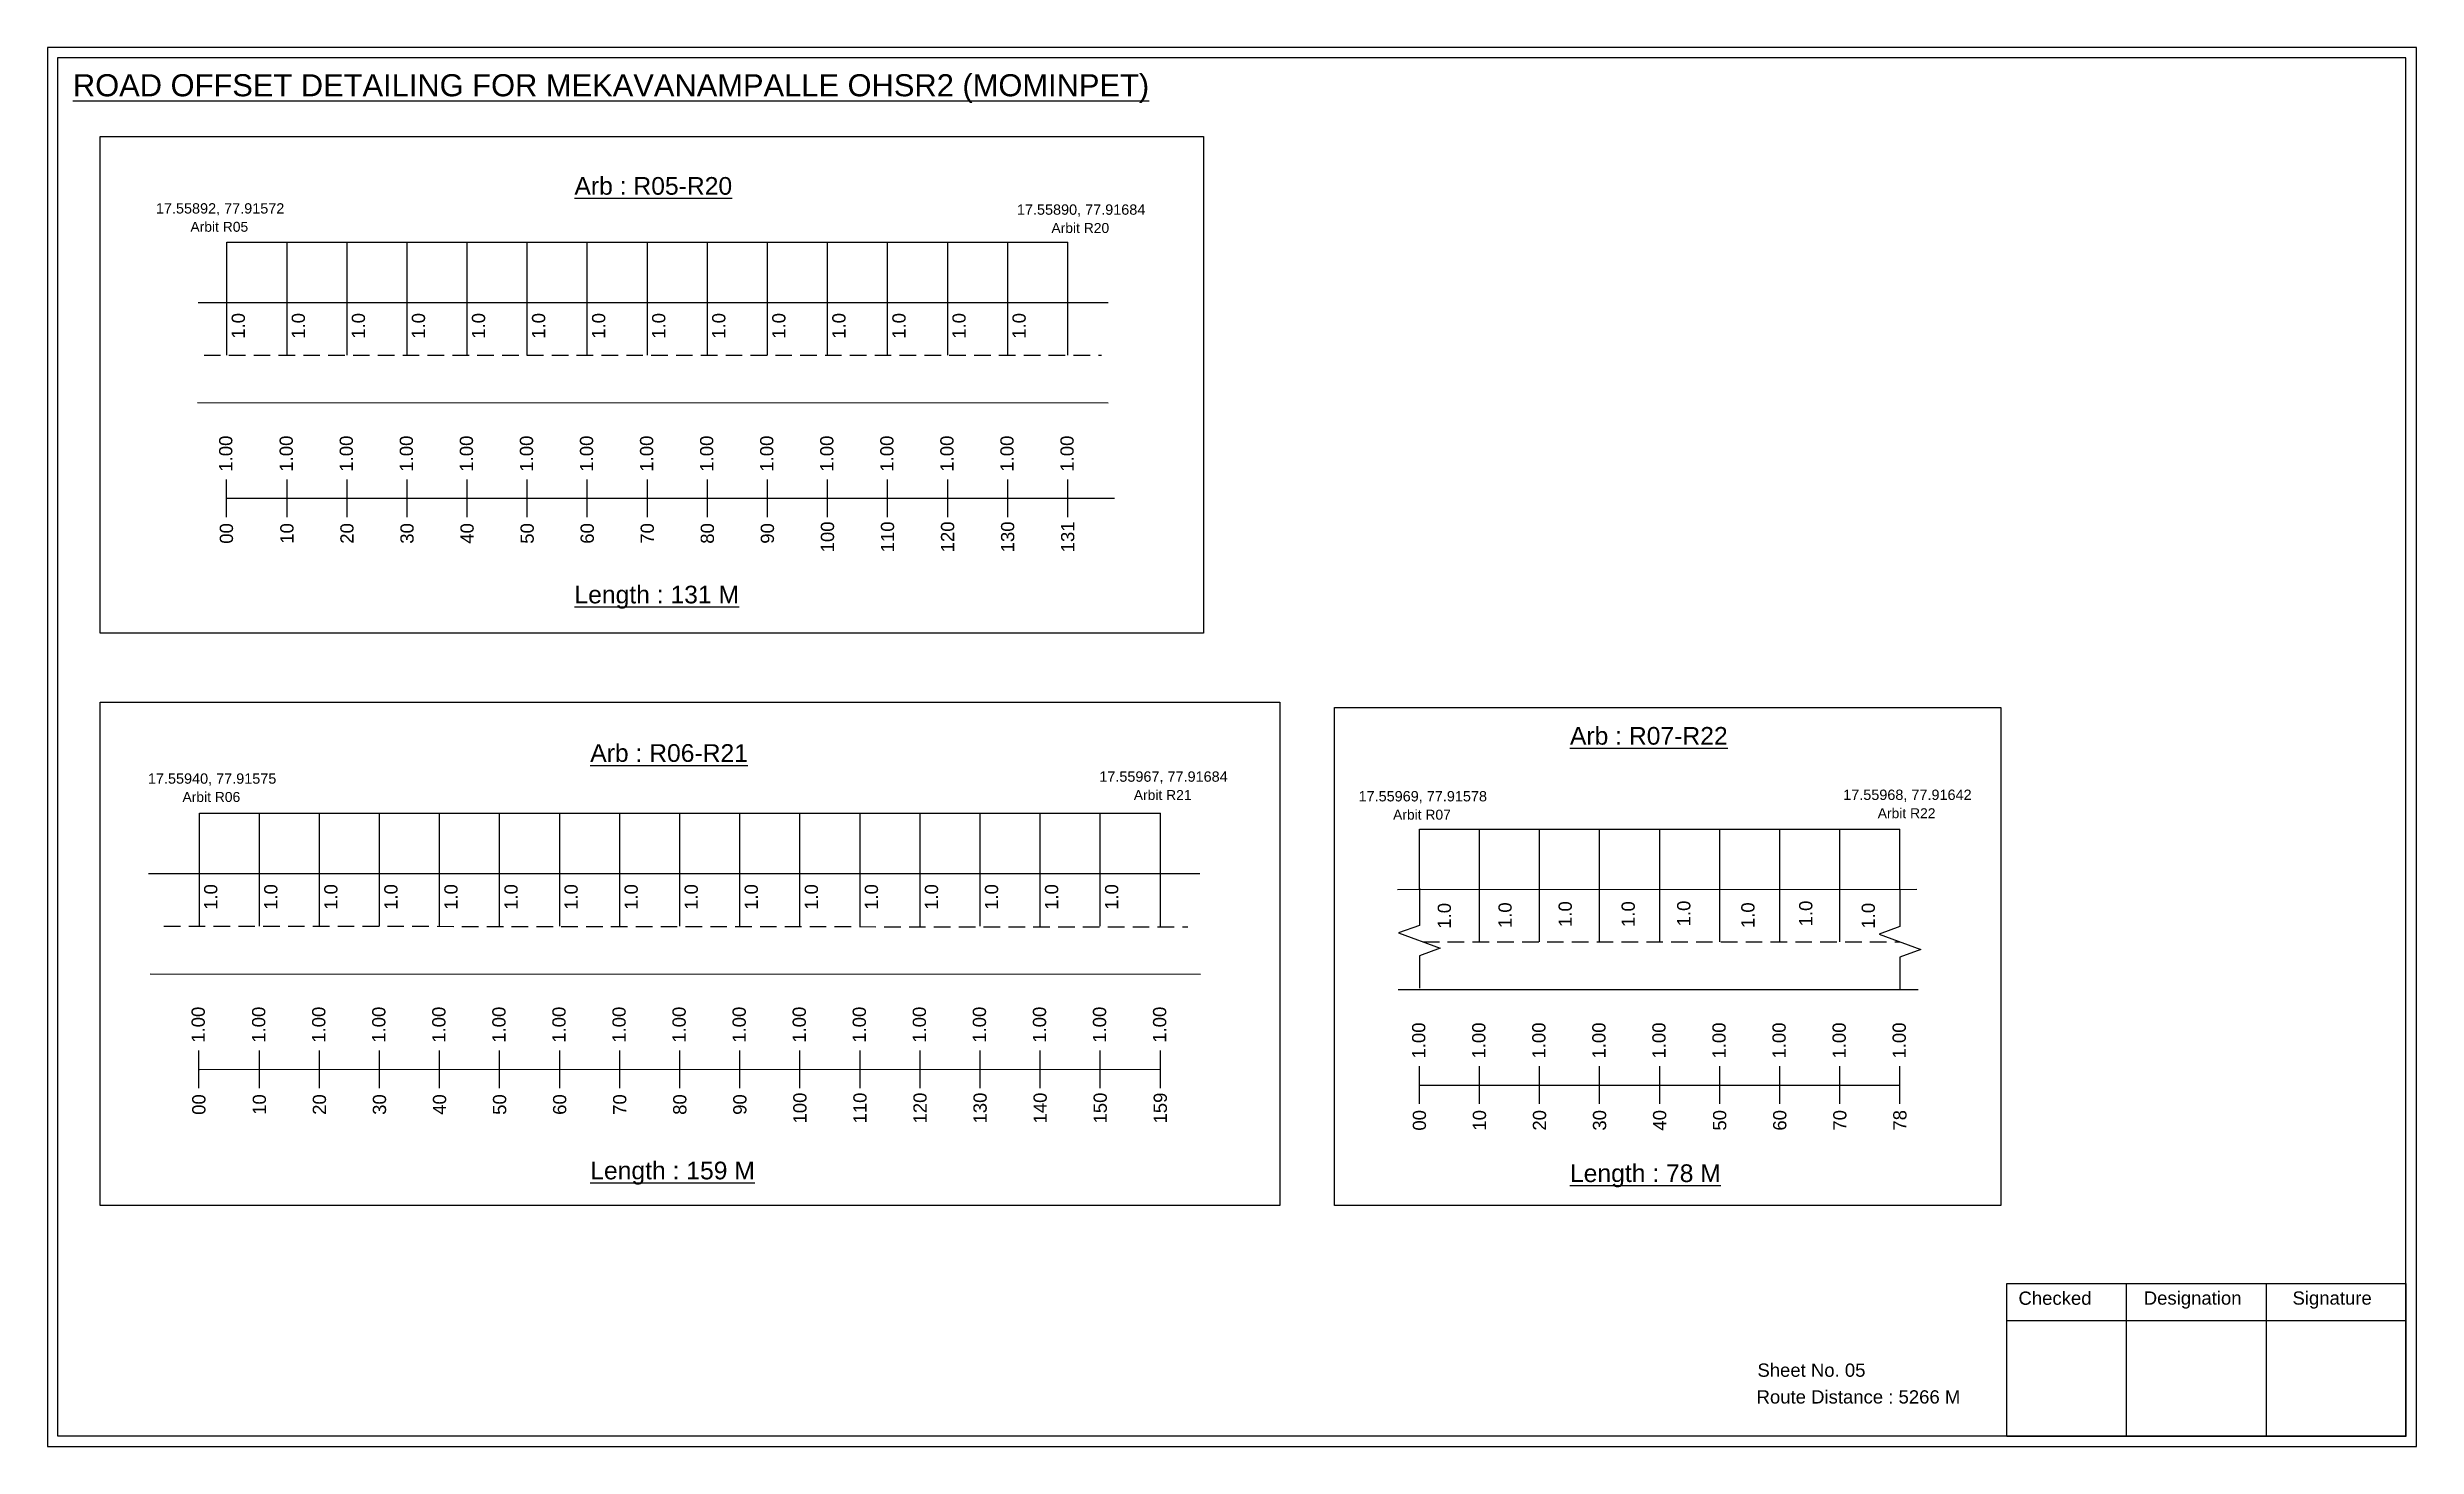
# Model space of a CAD drawing. Header units: inches. Extents: x 583 to 8862, y 412 to 2484.
# Drawn here: x 6993 to 7530, y 1262 to 1578 of the extents above; entities that cross this region are included whole.
import ezdxf

# ---------------------------------------------------------------- set-up
doc = ezdxf.new("R2010")
doc.units = ezdxf.units.IN
doc.header["$MEASUREMENT"] = 0
doc.linetypes.add('DASHED2', pattern=[0.375, 0.25, -0.125])
doc.layers.add('PDF_Geometry', color=7, linetype='Continuous')
doc.layers.add('PDF_Text', color=5, linetype='Continuous')
doc.styles.add('PDF Arial', font='arial.ttf')
doc.styles.get("Standard").update_dxf_attribs({"font": 'arial.ttf'})

msp = doc.modelspace()

# ---------------------------------------------------------------- texts
at = {"color": 242, "true_color": 0xcd2027}
for s, height, p in [('%%UROAD OFFSET DETAILING FOR MEKAVANAMPALLE OHSR2 (MOMINPET)', 5, (6999.14, 1567.31)), ('%%UArb : R05-R20', 4, (7112.7, 1545.03)), ('%%ULength : 131 M', 4, (7112.7, 1452.53)), ('%%UArb : R07-R22', 4, (7338.12, 1420.55)), ('%%UArb : R06-R21', 4, (7116.28, 1416.66)), ('%%ULength : 159 M', 4, (7116.28, 1322.16)), ('%%ULength : 78 M', 4, (7338.12, 1321.55))]:
    msp.add_text(s, height=height, dxfattribs=at).set_placement(p)
at = {"color": 5}
for s, height, p in [('17.55892, 77.91572', 2.34, (7017.93, 1540.77)), ('17.55890, 77.91684', 2.34, (7212.89, 1540.5)), ('Arbit R05', 2.246, (7025.75, 1536.65)), ('Arbit R20', 2.246, (7220.71, 1536.38)), ('17.55940, 77.91575', 2.34, (7016.12, 1411.71)), ('17.55967, 77.91684', 2.34, (7231.54, 1412.16)), ('Arbit R06', 2.246, (7023.95, 1407.59)), ('Arbit R21', 2.246, (7239.36, 1408.03)), ('17.55969, 77.91578', 2.34, (7290.25, 1407.71)), ('Arbit R07', 2.246, (7298.07, 1403.58)), ('17.55968, 77.91642', 2.34, (7399.99, 1408.04)), ('Arbit R22', 2.246, (7407.81, 1403.91))]:
    msp.add_text(s, height=height, dxfattribs=at).set_placement(p)
for p in [(7038.08, 1512.43), (7051.68, 1512.43), (7065.28, 1512.43), (7078.88, 1512.43), (7092.48, 1512.43), (7106.08, 1512.43), (7119.68, 1512.43), (7133.28, 1512.43), (7146.88, 1512.43), (7160.48, 1512.43), (7174.08, 1512.43), (7187.68, 1512.43), (7201.28, 1512.43), (7214.88, 1512.43), (7031.84, 1383.16), (7045.44, 1383.16), (7059.04, 1383.16), (7072.64, 1383.16), (7086.24, 1383.16), (7099.84, 1383.16), (7113.44, 1383.16), (7127.04, 1383.16), (7140.64, 1383.16), (7154.24, 1383.16), (7167.84, 1383.16), (7181.44, 1383.16), (7195.04, 1383.16), (7208.64, 1383.16), (7222.24, 1383.16), (7235.84, 1383.16), (7311.17, 1378.9), (7324.92, 1379.03), (7338.54, 1379.29), (7352.8, 1379.29), (7365.39, 1379.42), (7379.91, 1379.03), (7393.01, 1379.42), (7407.17, 1378.92)]:
    msp.add_text('1.0', height=3, rotation=90).set_placement(p)
at = {"color": 217, "true_color": 0x93278f}
for s, p in [('1.00', (7035.24, 1482.35)), ('1.00', (7048.94, 1482.35)), ('1.00', (7062.54, 1482.35)), ('1.00', (7076.14, 1482.35)), ('1.00', (7089.74, 1482.35)), ('1.00', (7103.34, 1482.35)), ('1.00', (7116.94, 1482.35)), ('1.00', (7130.54, 1482.35)), ('1.00', (7144.14, 1482.35)), ('1.00', (7157.74, 1482.35)), ('1.00', (7171.34, 1482.35)), ('1.00', (7184.94, 1482.35)), ('1.00', (7198.54, 1482.35)), ('1.00', (7212.14, 1482.35)), ('1.00', (7225.74, 1482.35)), ('00', (7035.39, 1466.03)), ('10', (7049.09, 1466.03)), ('20', (7062.69, 1466.03)), ('30', (7076.29, 1466.03)), ('40', (7089.89, 1466.03)), ('50', (7103.49, 1466.03)), ('60', (7117.09, 1466.03)), ('70', (7130.69, 1466.03)), ('80', (7144.29, 1466.03)), ('90', (7157.89, 1466.03)), ('100', (7171.49, 1464.08)), ('110', (7185.09, 1464.08)), ('120', (7198.69, 1464.08)), ('130', (7212.29, 1464.08)), ('131', (7225.89, 1464.08)), ('1.00', (7029, 1353.08)), ('1.00', (7042.7, 1353.08)), ('1.00', (7056.3, 1353.08)), ('1.00', (7069.9, 1353.08)), ('1.00', (7083.5, 1353.08)), ('1.00', (7097.1, 1353.08)), ('1.00', (7110.7, 1353.08)), ('1.00', (7124.3, 1353.08)), ('1.00', (7137.9, 1353.08)), ('1.00', (7151.5, 1353.08)), ('1.00', (7165.1, 1353.08)), ('1.00', (7178.7, 1353.08)), ('1.00', (7192.3, 1353.08)), ('1.00', (7205.9, 1353.08)), ('1.00', (7219.5, 1353.08)), ('1.00', (7233.1, 1353.08)), ('1.00', (7246.7, 1353.08)), ('1.00', (7305.37, 1349.51)), ('1.00', (7318.97, 1349.51)), ('1.00', (7332.57, 1349.51)), ('1.00', (7346.17, 1349.51)), ('1.00', (7359.77, 1349.51)), ('1.00', (7373.37, 1349.51)), ('1.00', (7386.97, 1349.51)), ('1.00', (7400.57, 1349.51)), ('1.00', (7414.17, 1349.51)), ('00', (7029.15, 1336.76)), ('10', (7042.85, 1336.76)), ('20', (7056.45, 1336.76)), ('30', (7070.05, 1336.76)), ('40', (7083.65, 1336.76)), ('50', (7097.25, 1336.76)), ('60', (7110.85, 1336.76)), ('70', (7124.45, 1336.76)), ('80', (7138.05, 1336.76)), ('90', (7151.65, 1336.76)), ('100', (7165.25, 1334.8)), ('110', (7178.85, 1334.8)), ('120', (7192.45, 1334.8)), ('130', (7206.05, 1334.8)), ('140', (7219.65, 1334.8)), ('150', (7233.25, 1334.8)), ('159', (7246.85, 1334.8)), ('00', (7305.52, 1333.19)), ('10', (7319.12, 1333.19)), ('20', (7332.72, 1333.19)), ('30', (7346.32, 1333.19)), ('40', (7359.92, 1333.19)), ('50', (7373.52, 1333.19)), ('60', (7387.12, 1333.19)), ('70', (7400.72, 1333.19)), ('78', (7414.32, 1333.19))]:
    msp.add_text(s, height=3, rotation=90, dxfattribs=at).set_placement(p)
for s, p in [('Sheet No. 05', (7380.57, 1277.47)), ('Route Distance : 5266 M', (7380.38, 1271.42))]:
    msp.add_text(s, height=3).set_placement(p)
at = {"layer": 'PDF_Text', "color": 7, "attachment_point": 7, "style": 'PDF Arial'}
for s, insert, char_height in [('Checked', (7439.68, 1293.72), 3.001), ('Designation', (7468.05, 1292.89), 3.0006), ('Signature', (7501.73, 1292.89), 3.001)]:
    msp.add_mtext(s, dxfattribs=dict(at, insert=insert, char_height=char_height))

# ---------------------------------------------------------------- linework, layer by layer
at = {"color": 5}
for p, q in [((7034.02, 1534.29), (7224.42, 1534.29)), ((7027.77, 1405.02), (7245.37, 1405.02)), ((7304.04, 1401.45), (7412.84, 1401.45))]:
    msp.add_line(p, q, dxfattribs=at)
for p, q in [((7034.02, 1508.68), (7034.02, 1534.29)), ((7047.62, 1508.75), (7047.62, 1534.29)), ((7061.22, 1508.75), (7061.22, 1534.29)), ((7074.82, 1508.75), (7074.82, 1534.29)), ((7088.42, 1508.75), (7088.42, 1534.29)), ((7102.02, 1508.75), (7102.02, 1534.29)), ((7115.62, 1508.75), (7115.62, 1534.29)), ((7129.22, 1508.75), (7129.22, 1534.29)), ((7142.82, 1508.75), (7142.82, 1534.29)), ((7156.42, 1508.75), (7156.42, 1534.29)), ((7170.02, 1508.75), (7170.02, 1534.29)), ((7183.62, 1508.75), (7183.62, 1534.29)), ((7197.22, 1508.75), (7197.22, 1534.29)), ((7210.82, 1508.75), (7210.82, 1534.29)), ((7224.42, 1508.75), (7224.42, 1534.29)), ((7027.48, 1520.63), (7233.58, 1520.64)), ((7027.38, 1498.02), (7233.54, 1497.92)), ((7027.77, 1379.48), (7027.77, 1405.02)), ((7041.37, 1379.48), (7041.37, 1405.02)), ((7054.97, 1379.48), (7054.97, 1405.02)), ((7068.57, 1379.48), (7068.57, 1405.02)), ((7082.17, 1379.48), (7082.17, 1405.02)), ((7095.77, 1379.48), (7095.77, 1405.02)), ((7109.37, 1379.48), (7109.37, 1405.02)), ((7122.97, 1379.48), (7122.97, 1405.02)), ((7136.57, 1379.48), (7136.57, 1405.02)), ((7150.17, 1379.48), (7150.17, 1405.02)), ((7163.77, 1379.48), (7163.77, 1405.02)), ((7177.37, 1379.48), (7177.37, 1405.02)), ((7190.97, 1379.48), (7190.97, 1405.02)), ((7204.57, 1379.48), (7204.57, 1405.02)), ((7218.17, 1379.48), (7218.17, 1405.02)), ((7231.77, 1379.48), (7231.77, 1405.02)), ((7245.37, 1379.48), (7245.37, 1405.02)), ((7304.04, 1387.81), (7304.04, 1401.45)), ((7317.64, 1375.92), (7317.64, 1401.45)), ((7331.24, 1375.92), (7331.24, 1401.45)), ((7344.84, 1375.92), (7344.84, 1401.45)), ((7358.44, 1375.92), (7358.44, 1401.45)), ((7372.04, 1375.92), (7372.04, 1401.45)), ((7385.64, 1375.92), (7385.64, 1401.45)), ((7399.24, 1375.92), (7399.24, 1401.45)), ((7412.84, 1387.8), (7412.84, 1401.45)), ((7016.23, 1391.37), (7254.31, 1391.37)), ((7299.04, 1387.8), (7416.66, 1387.86)), ((7016.62, 1368.68), (7254.47, 1368.64)), ((7299.19, 1365.12), (7416.97, 1365.12))]:
    msp.add_line(p, q)
at = {"linetype": 'DASHED2', "ltscale": 15}
for p, q in [((7028.83, 1508.68), (7232.01, 1508.75)), ((7019.73, 1379.48), (7251.62, 1379.3)), ((7304.8, 1375.92), (7412.84, 1375.92))]:
    msp.add_line(p, q, dxfattribs=at)
at = {"color": 217, "true_color": 0x93278f}
for p, q in [((7033.91, 1472.05), (7033.91, 1480.61)), ((7033.91, 1476.32), (7234.98, 1476.37)), ((7047.62, 1472.05), (7047.62, 1480.61)), ((7061.22, 1472.05), (7061.22, 1480.61)), ((7074.82, 1472.05), (7074.82, 1480.61)), ((7088.42, 1472.05), (7088.42, 1480.61)), ((7102.02, 1472.05), (7102.02, 1480.61)), ((7115.62, 1472.05), (7115.62, 1480.61)), ((7129.22, 1472.05), (7129.22, 1480.61)), ((7142.82, 1472.05), (7142.82, 1480.61)), ((7156.42, 1472.05), (7156.42, 1480.61)), ((7170.02, 1472.05), (7170.02, 1480.61)), ((7183.62, 1472.05), (7183.62, 1480.61)), ((7197.22, 1472.05), (7197.22, 1480.61)), ((7210.82, 1472.05), (7210.82, 1480.61)), ((7224.42, 1472.05), (7224.42, 1480.61)), ((7027.67, 1342.78), (7027.67, 1351.34)), ((7027.77, 1347.05), (7245.37, 1347.1)), ((7041.37, 1342.78), (7041.37, 1351.34)), ((7054.97, 1342.78), (7054.97, 1351.34)), ((7068.57, 1342.78), (7068.57, 1351.34)), ((7082.17, 1342.78), (7082.17, 1351.34)), ((7095.77, 1342.78), (7095.77, 1351.34)), ((7109.37, 1342.78), (7109.37, 1351.34)), ((7122.97, 1342.78), (7122.97, 1351.34)), ((7136.57, 1342.78), (7136.57, 1351.34)), ((7150.17, 1342.78), (7150.17, 1351.34)), ((7163.77, 1342.78), (7163.77, 1351.34)), ((7177.37, 1342.78), (7177.37, 1351.34)), ((7190.97, 1342.78), (7190.97, 1351.34)), ((7204.57, 1342.78), (7204.57, 1351.34)), ((7218.17, 1342.78), (7218.17, 1351.34)), ((7231.77, 1342.78), (7231.77, 1351.34)), ((7245.37, 1342.78), (7245.37, 1351.34)), ((7304.04, 1339.22), (7304.04, 1347.78)), ((7317.64, 1339.22), (7317.64, 1347.78)), ((7331.24, 1339.22), (7331.24, 1347.78)), ((7344.84, 1339.22), (7344.84, 1347.78)), ((7358.44, 1339.22), (7358.44, 1347.78)), ((7372.04, 1339.22), (7372.04, 1347.78)), ((7385.64, 1339.22), (7385.64, 1347.78)), ((7399.24, 1339.22), (7399.24, 1347.78)), ((7412.84, 1339.22), (7412.84, 1347.78)), ((7304.04, 1343.49), (7412.84, 1343.49))]:
    msp.add_line(p, q, dxfattribs=at)
for points in [[(7005.28, 1558.18), (7255.14, 1558.18), (7255.14, 1445.82), (7005.28, 1445.82)], [(7005.28, 1430.18), (7272.4, 1430.18), (7272.4, 1316.26), (7005.28, 1316.26)], [(7284.81, 1428.94), (7435.66, 1428.94), (7435.66, 1316.26), (7284.81, 1316.26)]]:
    msp.add_lwpolyline(points, close=True)
at = {"linetype": 'Continuous'}
for points in [[(7304.02, 1388.09), (7304.02, 1379.65), (7299.28, 1377.93), (7308.76, 1374.48), (7304.02, 1372.75), (7304.02, 1365.4)], [(7412.84, 1387.8), (7412.84, 1379.37), (7408.1, 1377.64), (7417.58, 1374.19), (7412.84, 1372.47), (7412.84, 1365.12)]]:
    msp.add_lwpolyline(points, dxfattribs=at)
at = {"layer": 'PDF_Geometry'}
for points in [[(6993.36, 1578.38), (6993.36, 1261.67), (7529.83, 1261.67), (7529.83, 1578.38)], [(6995.68, 1576.05), (6995.68, 1264.09), (7527.41, 1264.09), (7527.41, 1576.05)]]:
    msp.add_lwpolyline(points, close=True, dxfattribs=at)
at = {"layer": 'PDF_Geometry', "color": 242, "true_color": 0xcc1f26}
msp.add_lwpolyline([(7527.41, 1263.99), (7437.07, 1263.99), (7437.07, 1298.61), (7527.41, 1298.61)], close=True, dxfattribs=at)
for points in [[(7464.05, 1298.61), (7464.05, 1263.99)], [(7495.78, 1298.61), (7495.78, 1263.99)], [(7437.07, 1290.23), (7527.41, 1290.23)]]:
    msp.add_lwpolyline(points, dxfattribs=at)

msp.set_redraw_order([(e.dxf.handle, doc.entitydb.next_handle()) for e in msp.query("TEXT MTEXT ATTDEF DIMENSION ARC_DIMENSION")])  # texts and dimensions are drawn at this point

doc.saveas('drawing.dxf')
